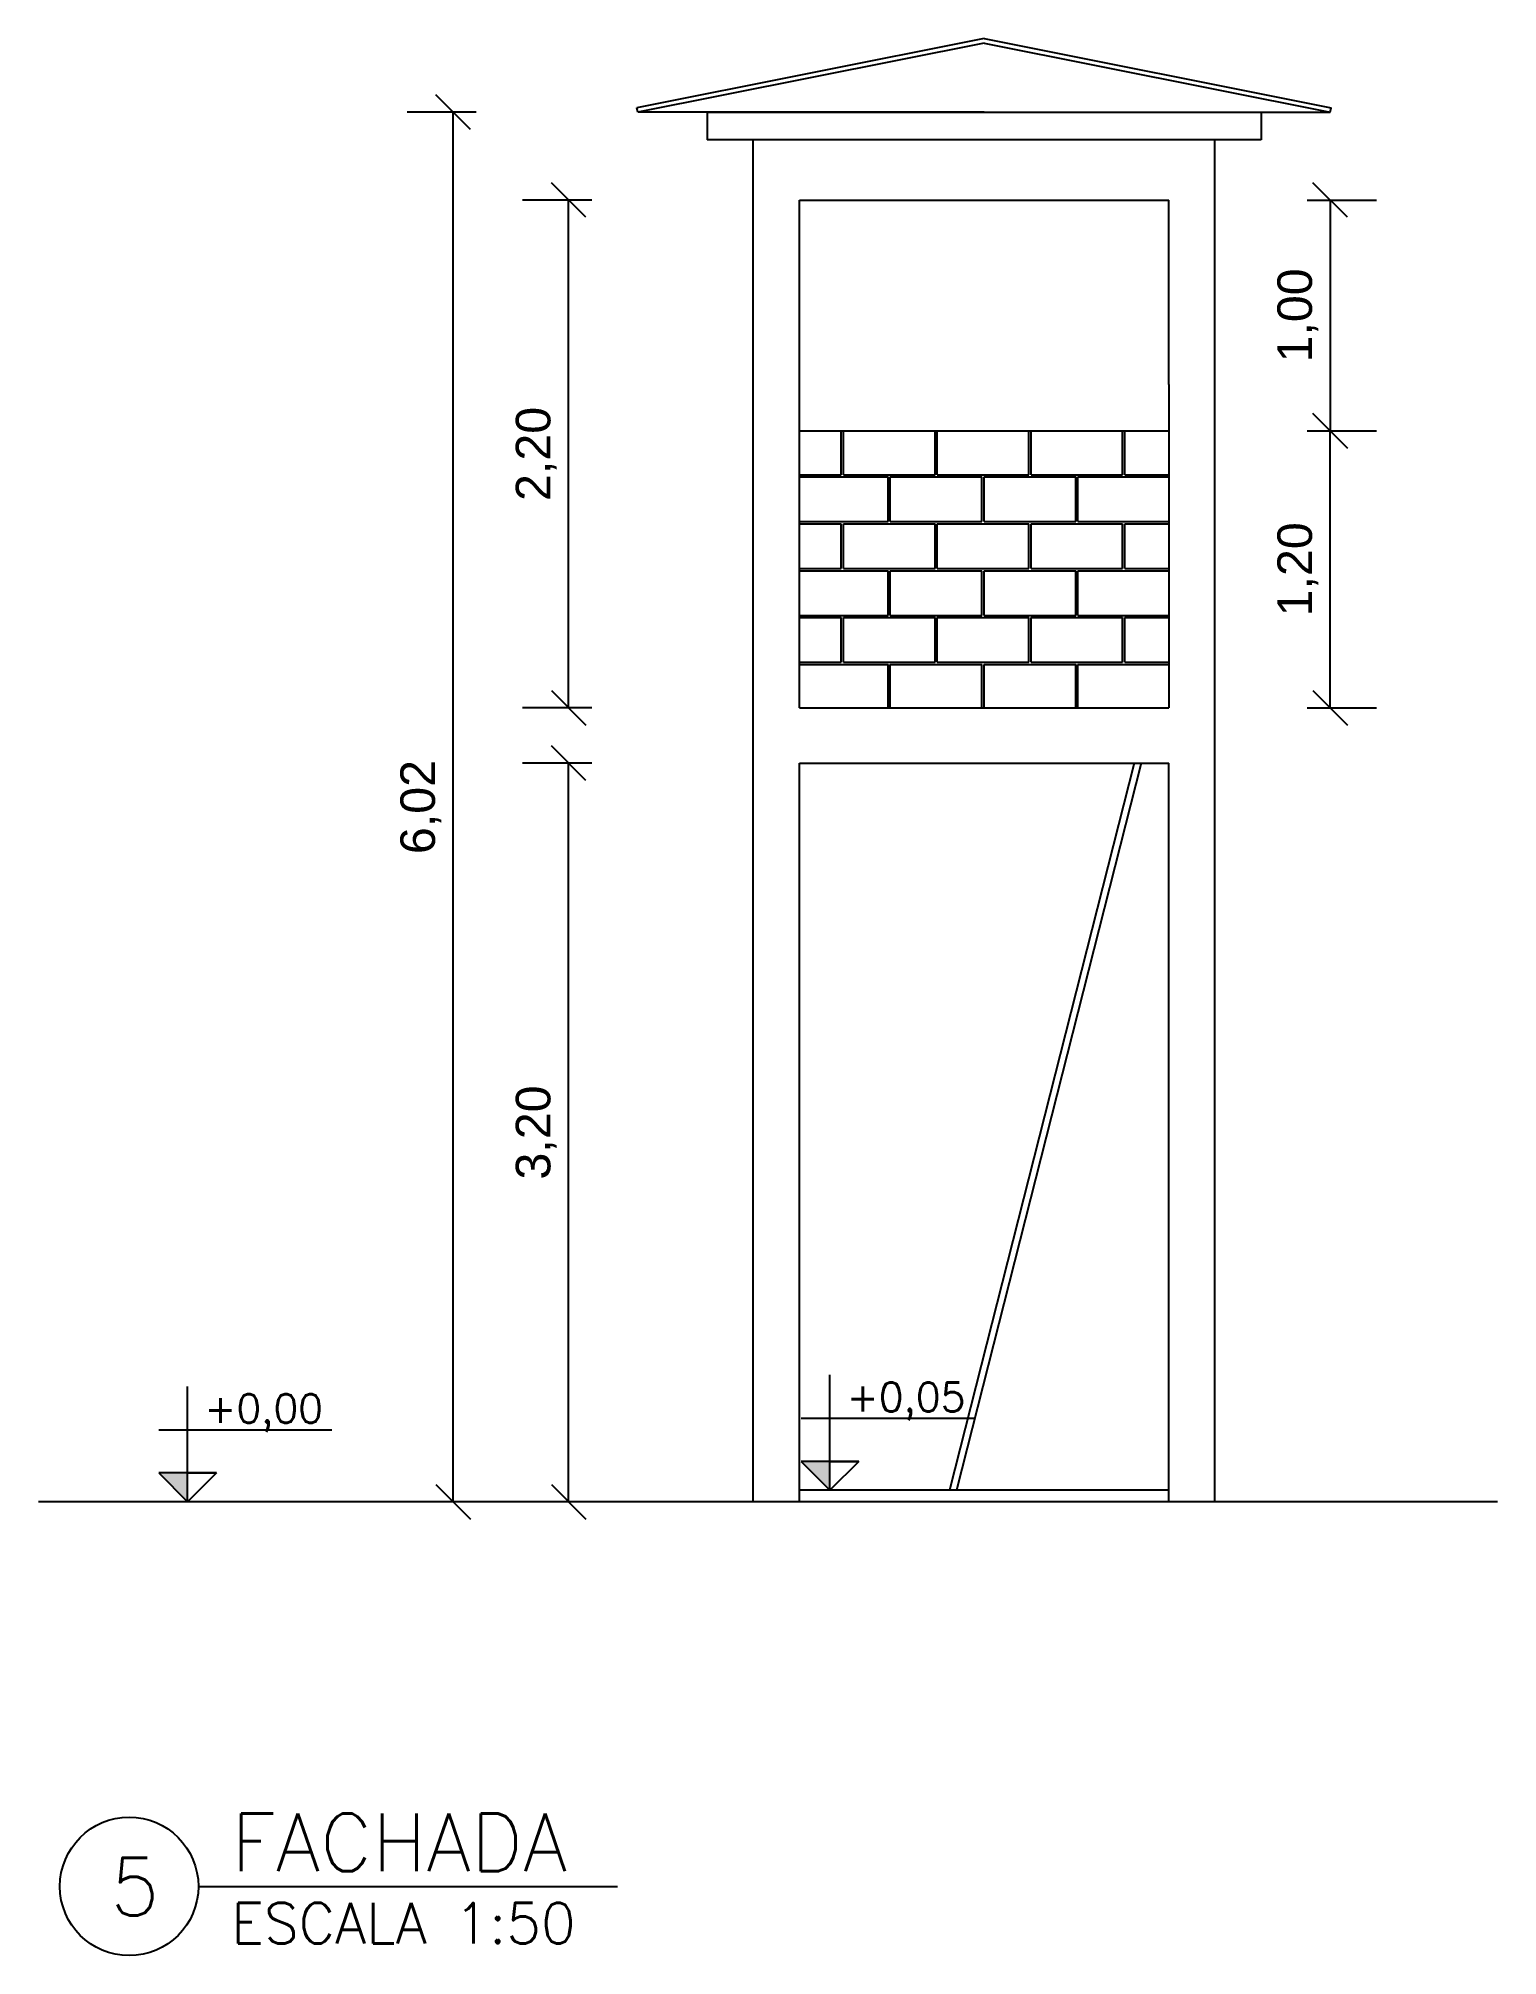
# Model space of a CAD drawing. Extents: x 0 to 7472, y -3979 to 0.
# Drawn here: x 7360.46 to 7366.78, y -3902.07 to -3893.76 of the extents above; entities that cross this region are included whole.
import ezdxf

# ---------------------------------------------------------------- set-up
doc = ezdxf.new("R2010")
doc.units = 0
doc.layers.get('0').update_dxf_attribs({"linetype": 'CONTINUOUS'})
doc.layers.get('Defpoints').update_dxf_attribs({"linetype": 'CONTINUOUS'})
for name, color, linetype, lineweight in [('Arquitetônico - Alvenaria Alta', 251, 'CONTINUOUS', 13), ('Arquitetônico - Desnível', 8, 'CONTINUOUS', 20), ('Arquitetônico - Esquadrias', 1, 'CONTINUOUS', 9)]:
    doc.layers.add(name, color=color, linetype=linetype, lineweight=lineweight)
for name, color, linetype in [('Arquitetônico - Cobertura', 253, 'CONTINUOUS'), ('Arquitetônico - Cotas', 1, 'CONTINUOUS'), ('Arquitetônico - Desnível Terreno', 14, 'CONTINUOUS'), ('Símbolos - Indicação Fachada Elevação Vista', 7, 'CONTINUOUS')]:
    doc.layers.add(name, color=color, linetype=linetype)
doc.styles.add('ROMANS', font='romans.shx', dxfattribs={"height": 0.3})
doc.styles.get("Standard").update_dxf_attribs({"font": 'arial.ttf', "height": 0.15})
doc.dimstyles.get("Standard").update_dxf_attribs({"dimtxt": 0.1, "dimasz": 0.15, "dimexe": 0.2, "dimexo": 0.2, "dimgap": 0.05, "dimtad": 1, "dimzin": 0, "dimtxsty": 'STANDARD', "dimblk": 'OBLIQUE', "dimcen": 0.5, "dimclrd": 256, "dimclre": 256, "dimclrt": 256, "dimadec": 0, "dimazin": 0, "dimtfac": 1, "dimtmove": 0, "dimatfit": 3, "dimfxl": 1, "dimtolj": 1, "dimtzin": 0, "dimlwd": -1, "dimarcsym": 0})

msp = doc.modelspace()

# ---------------------------------------------------------------- texts
at = {"lineweight": -2, "char_height": 0.25, "attachment_point": 1, "style": 'ROMANS'}
for s, width, insert in [('FACHADA', 7.570336674507416, (7361.291427583652, -3901.454339167973)), ('5', 0.3938222769647837, (7360.767218785855, -3901.645406852991))]:
    msp.add_mtext_dynamic_manual_height_columns(s, width=width, gutter_width=750, heights=[-0.25], dxfattribs=dict(at, insert=insert))
at = {"lineweight": -2, "insert": (7361.291427583652, -3902.016512252788), "char_height": 0.175, "width": 765.1406733490148, "attachment_point": 7, "style": 'ROMANS'}
msp.add_mtext('ESCALA 1:50\\P', dxfattribs=at)
at = {"layer": 'Símbolos - Indicação Fachada Elevação Vista', "lineweight": -2, "char_height": 0.125, "attachment_point": 1, "style": 'ROMANS'}
for s, insert in [('+0,05', (7363.958450804751, -3899.586736918312)), ('+0,00', (7361.175105037368, -3899.636736918314))]:
    msp.add_mtext_dynamic_manual_height_columns(s, width=1.327887569414088, gutter_width=750, heights=[-0.1488095238095238], dxfattribs=dict(at, insert=insert))

# ---------------------------------------------------------------- blocks, each defined once
blk = doc.blocks.new('_Oblique')
at = {"layer": 'Arquitetônico - Esquadrias', "color": 0, "lineweight": -2}
blk.add_line((-0.5, -0.5), (0.5, 0.5), dxfattribs=at)
blk = doc.blocks.new('*D191')
at = {"layer": 'Arquitetônico - Cotas', "lineweight": -2, "transparency": 16777216}
for p, q in [((7362.853715143748, -3896.903519078871), (7362.553715143747, -3896.903519078871)), ((7362.853715143748, -3900.103519078797), (7362.553715143747, -3900.103519078797))]:
    blk.add_line(p, q, dxfattribs=at)
at = {"layer": 'Arquitetônico - Cotas', "transparency": 16777216}
blk.add_line((7362.753715143747, -3900.103519078797), (7362.753715143747, -3896.903519078871), dxfattribs=at)
at = {"layer": 'Defpoints', "color": 0, "lineweight": -2, "transparency": 16777216}
for p in [(7362.753715143747, -3896.903519078871), (7363.753715143676, -3896.903519078871), (7363.753715143675, -3900.103519078797)]:
    blk.add_point(p, dxfattribs=at)
at = {"layer": 'Arquitetônico - Cotas', "transparency": 16777216, "xscale": 0.15, "yscale": 0.15, "zscale": 0.15}
for p, rotation in [((7362.753715143747, -3896.903519078871), 90), ((7362.753715143747, -3900.103519078797), 270)]:
    blk.add_blockref('_Oblique', p, dxfattribs=dict(at, rotation=rotation))
at = {"layer": 'Arquitetônico - Cotas', "lineweight": -2, "transparency": 16777216, "insert": (7362.613571896814, -3898.503519078835), "char_height": 0.15, "attachment_point": 5, "rotation": 90}
blk.add_mtext('\\A1;3,20', dxfattribs=at)
blk = doc.blocks.new('*D192')
at = {"layer": 'Arquitetônico - Cotas', "lineweight": -2, "transparency": 16777216}
for p, q in [((7362.853715143762, -3894.463519078869), (7362.553715143762, -3894.463519078869)), ((7362.853715143762, -3896.663519078864), (7362.553715143762, -3896.663519078864))]:
    blk.add_line(p, q, dxfattribs=at)
at = {"layer": 'Arquitetônico - Cotas', "transparency": 16777216}
blk.add_line((7362.753715143762, -3896.663519078864), (7362.753715143762, -3894.463519078869), dxfattribs=at)
at = {"layer": 'Defpoints', "color": 0, "lineweight": -2, "transparency": 16777216}
for p in [(7362.753715143762, -3894.463519078869), (7363.753715143641, -3894.463519078869), (7363.753715143677, -3896.663519078864)]:
    blk.add_point(p, dxfattribs=at)
at = {"layer": 'Arquitetônico - Cotas', "transparency": 16777216, "xscale": 0.15, "yscale": 0.15, "zscale": 0.15}
for p, rotation in [((7362.753715143762, -3894.463519078869), 90), ((7362.753715143762, -3896.663519078864), 270)]:
    blk.add_blockref('_Oblique', p, dxfattribs=dict(at, rotation=rotation))
at = {"layer": 'Arquitetônico - Cotas', "lineweight": -2, "transparency": 16777216, "insert": (7362.613571896829, -3895.563519078868), "char_height": 0.15, "attachment_point": 5, "rotation": 90}
blk.add_mtext('\\A1;2,20', dxfattribs=at)
blk = doc.blocks.new('*D193')
at = {"layer": 'Arquitetônico - Cotas', "lineweight": -2, "transparency": 16777216}
for p, q in [((7362.353715143755, -3894.083519078871), (7362.053715143755, -3894.083519078871)), ((7362.353715143755, -3900.103519078798), (7362.053715143755, -3900.103519078798))]:
    blk.add_line(p, q, dxfattribs=at)
at = {"layer": 'Arquitetônico - Cotas', "transparency": 16777216}
blk.add_line((7362.253715143755, -3900.103519078798), (7362.253715143755, -3894.083519078871), dxfattribs=at)
at = {"layer": 'Defpoints', "color": 0, "lineweight": -2, "transparency": 16777216}
for p in [(7362.253715143755, -3894.083519078871), (7363.553715143677, -3894.083519078871), (7363.553715143677, -3900.103519078798)]:
    blk.add_point(p, dxfattribs=at)
at = {"layer": 'Arquitetônico - Cotas', "transparency": 16777216, "xscale": 0.15, "yscale": 0.15, "zscale": 0.15}
for p, rotation in [((7362.253715143755, -3894.083519078871), 90), ((7362.253715143755, -3900.103519078798), 270)]:
    blk.add_blockref('_Oblique', p, dxfattribs=dict(at, rotation=rotation))
at = {"layer": 'Arquitetônico - Cotas', "lineweight": -2, "transparency": 16777216, "insert": (7362.113571896822, -3897.093519078836), "char_height": 0.15, "attachment_point": 5, "rotation": 90}
blk.add_mtext('\\A1;6,02', dxfattribs=at)
blk = doc.blocks.new('*D194')
at = {"layer": 'Arquitetônico - Cotas', "lineweight": -2, "transparency": 16777216}
for p, q in [((7365.953715143716, -3894.463519078796), (7366.253715143716, -3894.463519078796)), ((7365.953715143716, -3895.463519078796), (7366.253715143716, -3895.463519078796))]:
    blk.add_line(p, q, dxfattribs=at)
at = {"layer": 'Arquitetônico - Cotas', "transparency": 16777216}
blk.add_line((7366.053715143717, -3894.463519078796), (7366.053715143717, -3895.463519078796), dxfattribs=at)
at = {"layer": 'Defpoints', "color": 0, "lineweight": -2, "transparency": 16777216}
for p in [(7365.353715143682, -3894.463519078796), (7365.353715143691, -3895.463519078796), (7366.053715143717, -3895.463519078796)]:
    blk.add_point(p, dxfattribs=at)
at = {"layer": 'Arquitetônico - Cotas', "transparency": 16777216, "xscale": 0.15, "yscale": 0.15, "zscale": 0.15}
for p, rotation in [((7366.053715143717, -3894.463519078796), 90), ((7366.053715143717, -3895.463519078796), 270)]:
    blk.add_blockref('_Oblique', p, dxfattribs=dict(at, rotation=rotation))
at = {"layer": 'Arquitetônico - Cotas', "lineweight": -2, "transparency": 16777216, "insert": (7365.913571896784, -3894.963519078798), "char_height": 0.15, "attachment_point": 5, "rotation": 90}
blk.add_mtext('\\A1;1,00', dxfattribs=at)
blk = doc.blocks.new('*D266')
at = {"layer": 'Arquitetônico - Cotas', "lineweight": -2, "transparency": 16777216}
for p, q in [((7365.95371514372, -3895.463519078796), (7366.25371514372, -3895.463519078796)), ((7365.95371514372, -3896.663519078797), (7366.25371514372, -3896.663519078797))]:
    blk.add_line(p, q, dxfattribs=at)
at = {"layer": 'Arquitetônico - Cotas', "transparency": 16777216}
blk.add_line((7366.05371514372, -3896.663519078797), (7366.05371514372, -3895.463519078796), dxfattribs=at)
at = {"layer": 'Defpoints', "color": 0, "lineweight": -2, "transparency": 16777216}
for p in [(7365.353715143632, -3895.463519078796), (7366.05371514372, -3895.463519078796), (7365.353715143688, -3896.663519078797)]:
    blk.add_point(p, dxfattribs=at)
at = {"layer": 'Arquitetônico - Cotas', "transparency": 16777216, "xscale": 0.15, "yscale": 0.15, "zscale": 0.15}
for p, rotation in [((7366.05371514372, -3895.463519078796), 90), ((7366.05371514372, -3896.663519078797), 270)]:
    blk.add_blockref('_Oblique', p, dxfattribs=dict(at, rotation=rotation))
at = {"layer": 'Arquitetônico - Cotas', "lineweight": -2, "transparency": 16777216, "insert": (7365.913571896787, -3896.063519078798), "char_height": 0.15, "attachment_point": 5, "rotation": 90}
blk.add_mtext('\\A1;1,20', dxfattribs=at)

# ---------------------------------------------------------------- dimensions: what is measured, and where the dimension line sits
at = {"layer": 'Arquitetônico - Cotas', "lineweight": -2}
for base, p1, p2, angle, picture, middle in [((7362.253715143755, -3894.083519078871), (7363.553715143674, -3900.103519078796), (7363.553715143674, -3894.083519078869), 90, '*D193', (7362.113571896822, -3897.093519078836)), ((7362.753715143762, -3894.463519078869), (7363.753715143674, -3896.663519078862), (7363.753715143637, -3894.463519078867), 90, '*D192', (7362.613571896829, -3895.563519078868)), ((7366.053715143717, -3895.463519078796), (7365.353715143679, -3894.463519078794), (7365.353715143688, -3895.463519078794), 90, '*D194', (7365.913571896784, -3894.963519078798)), ((7366.05371514372, -3895.463519078796), (7365.353715143684, -3896.663519078795), (7365.353715143629, -3895.463519078794), 90, '*D266', (7365.913571896787, -3896.063519078798)), ((7362.753715143747, -3896.903519078871), (7363.753715143672, -3900.103519078796), (7363.753715143673, -3896.903519078869), 270, '*D191', (7362.613571896814, -3898.503519078835))]:
    dim = msp.add_linear_dim(base=base, p1=p1, p2=p2, angle=angle, dimstyle='STANDARD', dxfattribs=at)
    dim.commit()
    dim.dimension.update_dxf_attribs({"geometry": picture, "text_midpoint": middle})

# ---------------------------------------------------------------- hatches: boundary and pattern name
at = {"layer": 'Arquitetônico - Alvenaria Alta', "lineweight": -2}
h = msp.add_hatch(dxfattribs=at)
h.set_pattern_fill('AR-B816C', color=256, scale=0.001)
h.set_pattern_definition([(0, (7364.553715143682, -3896.069805375701), (0.2032, 0.2032), [0.396875, -0.009525]), (0, (7364.350515143682, -3896.060280375701), (0.2032, 0.2032), [0.396875, -0.009525]), (90, (7364.553715143682, -3896.069805375701), (-0.2032, 0.2032), [-0.212725, 0.193675]), (90, (7364.544190143682, -3896.069805375701), (-0.2032, 0.2032), [-0.212725, 0.193675])])
h.paths.add_polyline_path([(7365.353715143633, -3895.463519078794), (7363.753715143676, -3895.463519078867), (7363.753715143669, -3896.663519078868), (7365.353715143688, -3896.663519078795)])
at = {"layer": 'Símbolos - Indicação Fachada Elevação Vista', "lineweight": -2}
h = msp.add_hatch(color=256, dxfattribs=at)
h.dxf.hatch_style = 1
h.paths.add_polyline_path([(7363.886023304304, -3899.928519078735), (7363.761023304304, -3899.928519078735), (7363.886023304304, -3900.053519078706)])
h = msp.add_hatch(color=256, dxfattribs=at)
h.dxf.hatch_style = 1
h.paths.add_polyline_path([(7361.102677536921, -3899.978519078738), (7360.977677536921, -3899.978519078738), (7361.102677536921, -3900.103519078709)])

# ---------------------------------------------------------------- linework, layer by layer
at = {"lineweight": -2}
msp.add_line((7361.149322535362, -3901.76971441454), (7362.965704983909, -3901.76971441454), dxfattribs=at)
msp.add_circle((7360.849322535374, -3901.76971441454), 0.3, dxfattribs=at)
at = {"layer": 'Arquitetônico - Alvenaria Alta', "lineweight": -2}
for p, q in [((7363.553715143674, -3900.103519078796), (7363.553715143674, -3894.203519078869)), ((7365.553715143678, -3900.103519078796), (7365.553715143677, -3894.203519078869)), ((7363.753715143672, -3895.263519078867), (7363.753715143671, -3894.463519078867)), ((7363.753715143582, -3894.463519078867), (7365.353715143592, -3894.463519078794)), ((7365.353715143679, -3895.263519078794), (7365.353715143679, -3894.463519078794)), ((7363.753715143674, -3896.663519078862), (7363.753715143672, -3895.263519078867)), ((7365.353715143629, -3895.263519078795), (7365.353715143692, -3896.663519078795)), ((7363.753715143618, -3895.463519078867), (7365.353715143629, -3895.463519078794)), ((7363.753715143674, -3896.663519078867), (7365.353715143684, -3896.663519078795)), ((7363.753715143673, -3896.903519078869), (7365.353715143678, -3896.903519078869)), ((7363.753715143672, -3900.103519078796), (7363.753715143671, -3896.903519078869)), ((7365.353715143676, -3900.103519078796), (7365.353715143678, -3896.90351907887))]:
    msp.add_line(p, q, dxfattribs=at)
at = {"layer": 'Arquitetônico - Cobertura', "lineweight": -2}
for p, q in [((7364.553715143189, -3893.763123000814), (7363.049792820485, -3894.063907465355)), ((7364.553715143188, -3893.783519078869), (7363.053715143188, -3894.083519078869)), ((7364.553715143187, -3893.763123000814), (7366.057637465891, -3894.063907465355)), ((7364.553715143188, -3893.783519078869), (7366.053715143188, -3894.083519078869)), ((7363.053715143188, -3894.083519078869), (7363.049792820485, -3894.063907465355)), ((7364.553715143188, -3894.083519078869), (7363.053715143188, -3894.083519078869)), ((7363.353715143186, -3894.083519078869), (7365.75371514319, -3894.083519078869)), ((7363.353715143186, -3894.083519078869), (7363.353715143186, -3894.203519078869)), ((7364.553715143188, -3894.083519078869), (7366.053715143188, -3894.083519078869)), ((7365.75371514319, -3894.083519078869), (7365.75371514319, -3894.203519078869)), ((7366.053715143188, -3894.083519078869), (7366.057637465891, -3894.063907465355)), ((7365.75371514319, -3894.203519078869), (7363.353715143186, -3894.203519078869))]:
    msp.add_line(p, q, dxfattribs=at)
at = {"layer": 'Arquitetônico - Cotas', "lineweight": -2}
for p, q in [((7365.20371513831, -3896.90351907887), (7364.403715138307, -3900.053519078794)), ((7365.234667519266, -3896.903519078869), (7364.43466751926, -3900.053519078795))]:
    msp.add_line(p, q, dxfattribs=at)
at = {"layer": 'Arquitetônico - Desnível', "lineweight": -2}
msp.add_line((7365.353715143676, -3900.053519078793), (7363.753715143673, -3900.053519078795), dxfattribs=at)
at = {"layer": 'Arquitetônico - Desnível Terreno', "lineweight": -2}
msp.add_line((7366.77907644832, -3900.103519078796), (7360.455918866297, -3900.103519078796), dxfattribs=at)
at = {"layer": 'Símbolos - Indicação Fachada Elevação Vista', "lineweight": -2}
for p, q in [((7361.102677536921, -3899.728519078738), (7361.102677536921, -3899.603519078709)), ((7363.886023304304, -3899.678519078735), (7363.886023304304, -3899.553519078706)), ((7363.886023304304, -3899.803519078735), (7363.886023304304, -3899.678519078735)), ((7361.102677536921, -3899.853519078738), (7361.102677536921, -3899.728519078738)), ((7363.761023304304, -3899.741019078765), (7364.511023304362, -3899.741019078735)), ((7360.977677536921, -3899.791019078767), (7361.727677536979, -3899.791019078738)), ((7361.102677536921, -3899.978519078738), (7361.102677536921, -3899.853519078738)), ((7363.886023304304, -3899.928519078735), (7363.886023304304, -3899.803519078735)), ((7364.011023304304, -3899.928519078735), (7363.761023304304, -3899.928519078735)), ((7363.761023304304, -3899.928519078735), (7363.886023304304, -3900.053519078706)), ((7363.886023304304, -3900.053519078677), (7363.886023304304, -3899.928519078735)), ((7363.886023304304, -3899.928519078735), (7364.011023304304, -3899.928519078735)), ((7364.011023304304, -3899.928519078735), (7363.886023304362, -3900.053519078735)), ((7361.227677536921, -3899.978519078738), (7360.977677536921, -3899.978519078738)), ((7360.977677536921, -3899.978519078738), (7361.102677536921, -3900.103519078709)), ((7361.102677536921, -3900.10351907868), (7361.102677536921, -3899.978519078738)), ((7361.102677536921, -3899.978519078738), (7361.227677536921, -3899.978519078738)), ((7361.227677536921, -3899.978519078738), (7361.102677536979, -3900.103519078738))]:
    msp.add_line(p, q, dxfattribs=at)

msp.set_redraw_order([(e.dxf.handle, doc.entitydb.next_handle()) for e in msp.query("TEXT MTEXT ATTDEF DIMENSION ARC_DIMENSION")])  # texts and dimensions are drawn at this point

doc.saveas('drawing.dxf')
